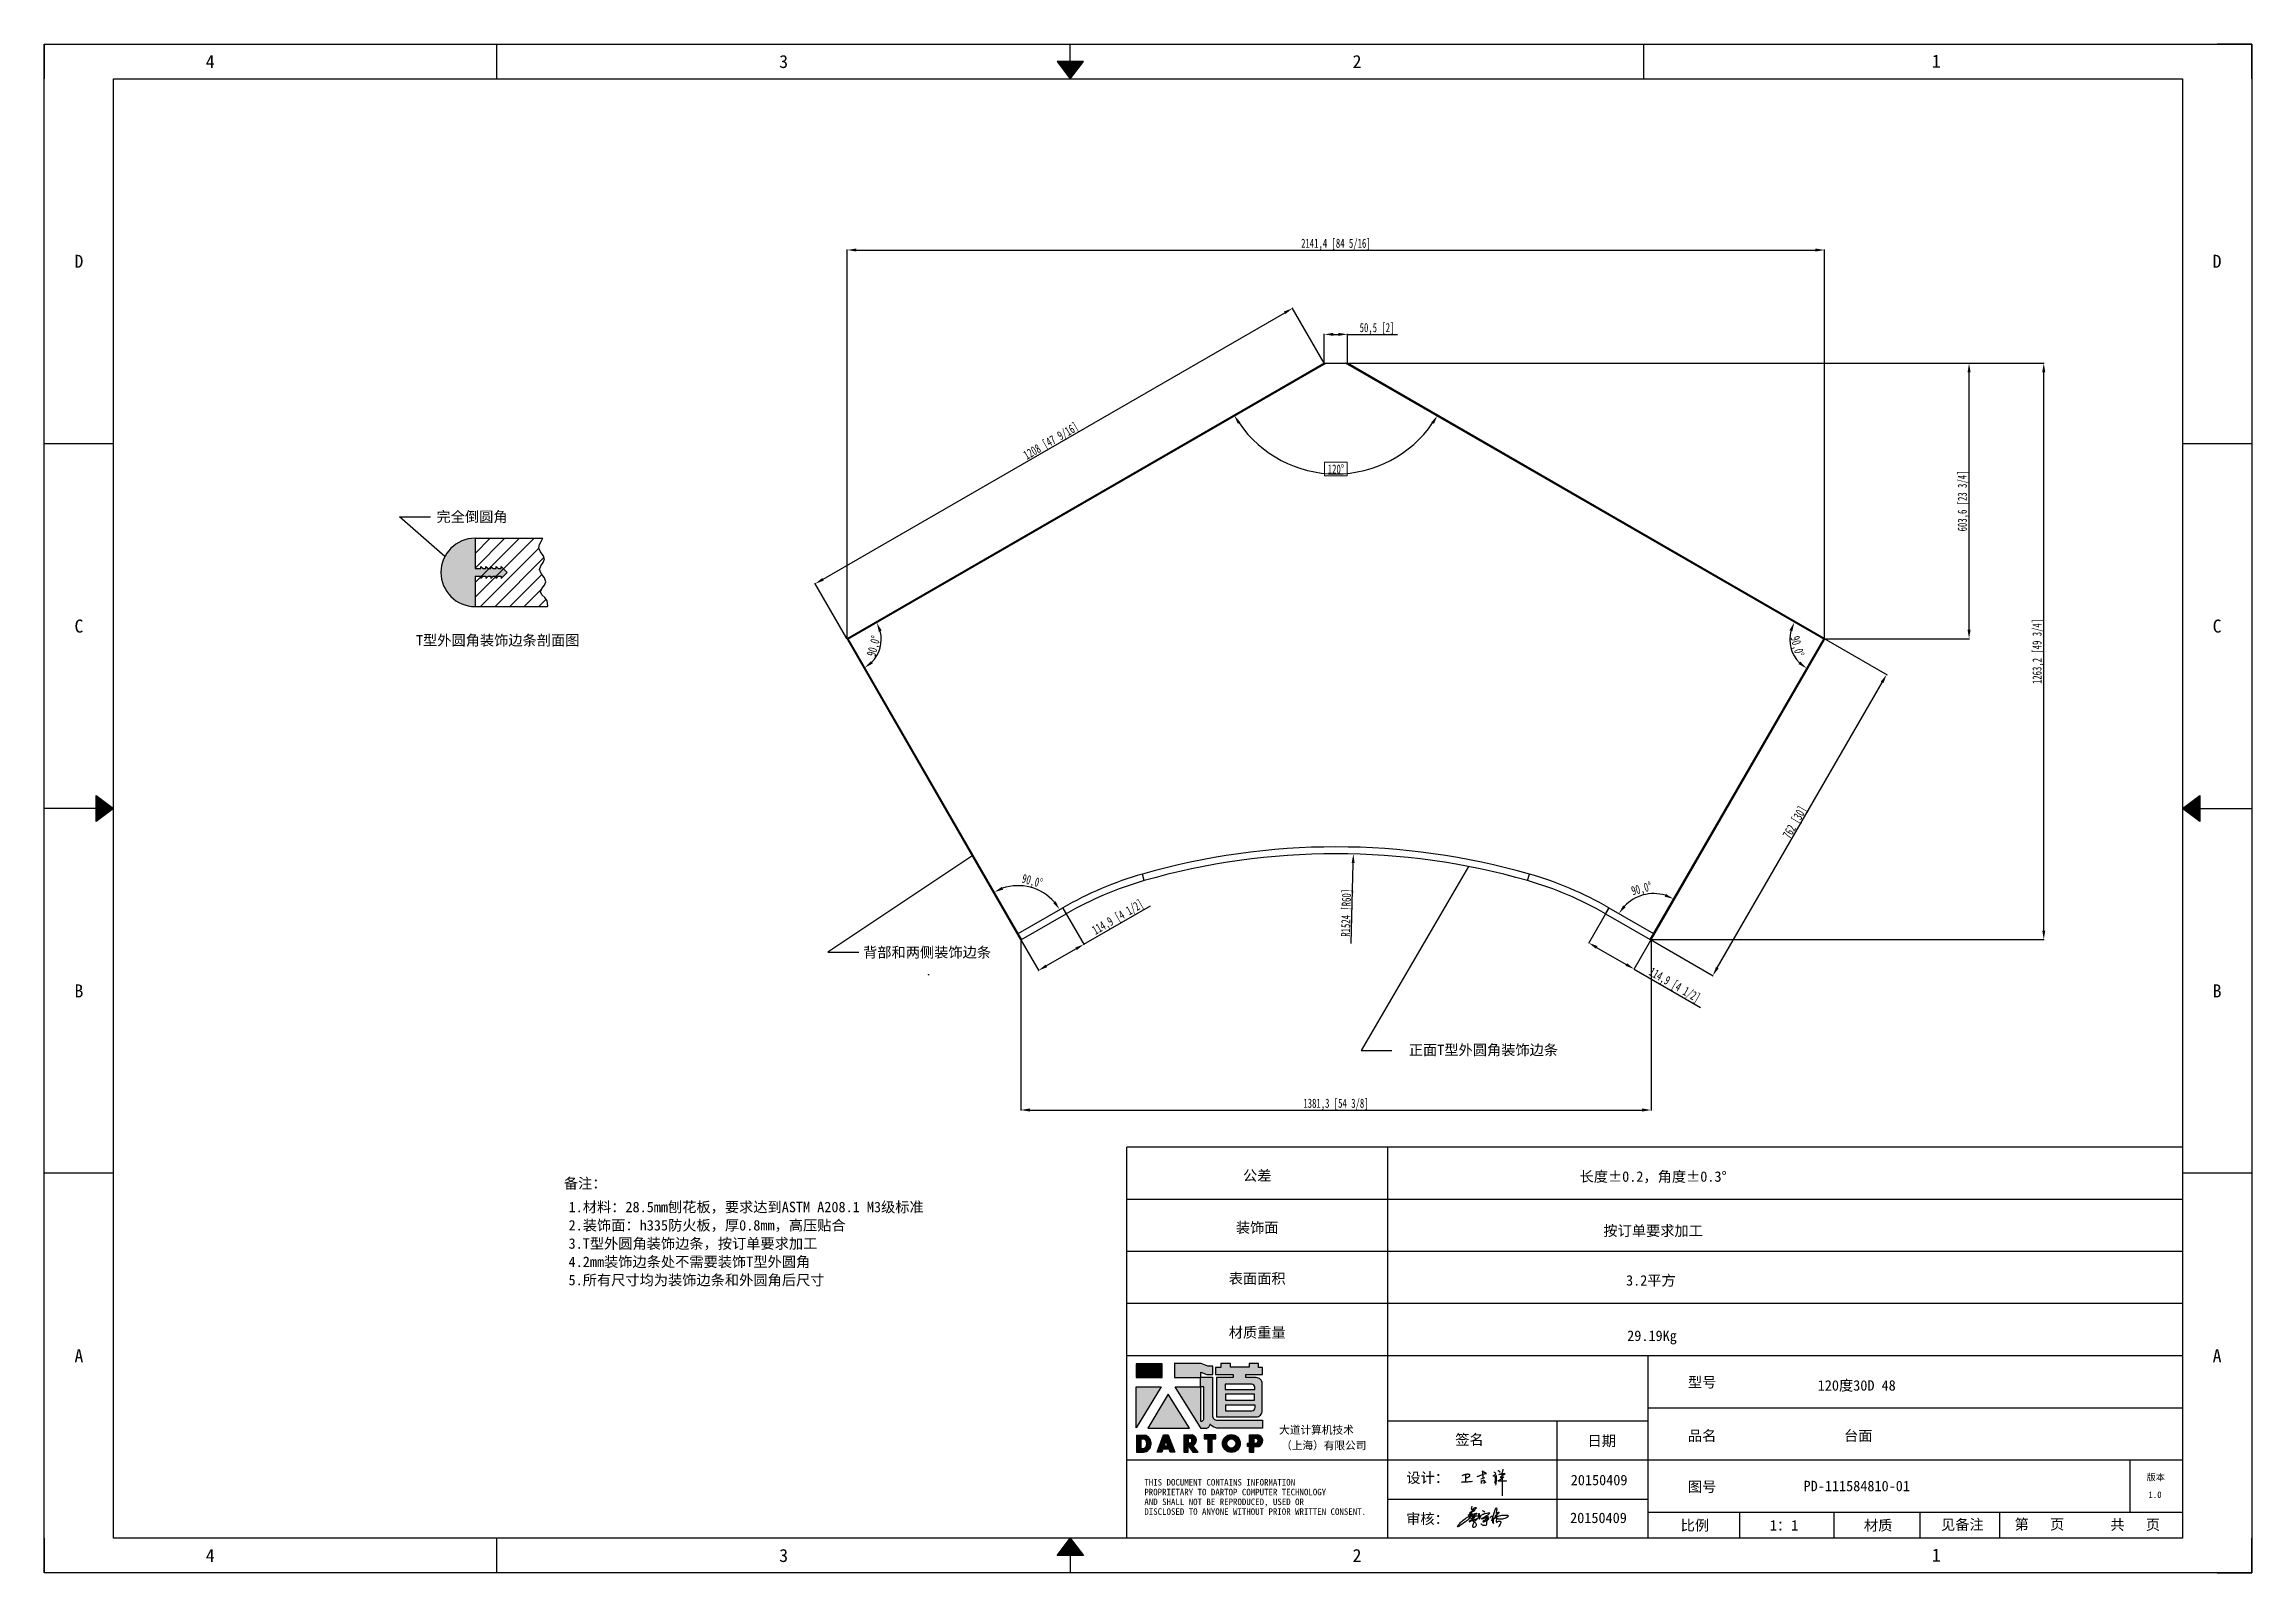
# Model space of a CAD drawing. Header units: inches. Extents: x 777 to 29406, y -38596 to 2393.
# Drawn here: x 24542 to 29380, y -25175 to -21825 of the extents above; entities that cross this region are included whole.
import ezdxf
from ezdxf.enums import TextEntityAlignment as Align

# ---------------------------------------------------------------- set-up
doc = ezdxf.new("R2010")
doc.units = ezdxf.units.IN
doc.header["$LTSCALE"] = 0.605
doc.header["$MEASUREMENT"] = 0
doc.header["$PDMODE"] = 3
doc.header["$PDSIZE"] = 0.25
doc.linetypes.add('DOT', pattern=[0.2, 0.1, -0.1])
doc.layers.get('0').update_dxf_attribs({"linetype": 'CONTINUOUS'})
doc.layers.get('Defpoints').update_dxf_attribs({"linetype": 'CONTINUOUS'})
for name, color, linetype in [('02-05848-001_DXF_HATCHING', 7, 'CONTINUOUS'), ('02-05848-001_DXF_TEXT', 7, 'CONTINUOUS'), ('02-05848-001DXF_CONTINUOUS_LINE', 7, 'CONTINUOUS'), ('4', 7, 'CONTINUOUS'), ('print', 30, 'CONTINUOUS')]:
    doc.layers.add(name, color=color, linetype=linetype)
doc.layers.add('dim', color=2, linetype='CONTINUOUS', lineweight=9)
doc.styles.add('Dartop', font='')
doc.styles.add('hzHT', font='simhei.ttf')
doc.styles.get("Standard").update_dxf_attribs({"font": 'txt', "width": 0.7})
doc.styles.get('Dartop').set_extended_font_data('FangSong_GB2312')
doc.dimstyles.new('ISO-25', dxfattribs={"dimtxt": 20, "dimasz": 20, "dimexe": 1.25, "dimexo": 0.625, "dimtad": 1, "dimdec": 1, "dimtxsty": 'Standard', "dimcen": 2.5, "dimadec": 0, "dimazin": 0, "dimtfac": 1, "dimtdec": 1, "dimtmove": 0, "dimatfit": 3, "dimfxl": 0, "dimarcsym": 0})
doc.dimstyles.get("Standard").update_dxf_attribs({"dimtxt": 0.1, "dimasz": 0.125, "dimexe": 0.18, "dimexo": 0.0625, "dimgap": 0.09, "dimtad": 0, "dimtih": 1, "dimtoh": 1, "dimdec": 3, "dimzin": 4, "dimdsep": 46, "dimtxsty": 'Standard', "dimblk": '_FILLED', "dimblk1": '_FILLED', "dimblk2": '_FILLED', "dimcen": 0.09, "dimadec": 0, "dimazin": 0, "dimtol": 1, "dimtp": 0.008, "dimtm": 0.008, "dimtfac": 1, "dimtdec": 3, "dimtofl": 0, "dimtmove": 0, "dimatfit": 3, "dimldrblk": '_FILLED', "dimfxl": 0, "dimtolj": 1, "dimtzin": 4, "dimarcsym": 0})

msp = doc.modelspace()

# ---------------------------------------------------------------- texts
at = {"color": 0}
for s, height, style, p in [('4', 28.55, 'Dartop', (24906.24, -21862.59)), ('3', 28.55, 'Dartop', (26162.62, -21862.59)), ('2', 28.55, 'Dartop', (27419, -21862.59)), ('1', 28.55, 'Dartop', (28688.4, -21861.68)), ('D', 28.55, 'Dartop', (24618.49, -22300.42)), ('D', 28.55, 'Dartop', (29303.58, -22300.42)), ('C', 28.55, 'Dartop', (24618.49, -23099.93)), ('T型外圆角装饰边条剖面图', 22.8433, 'hzHT', (25536.16, -23130.94)), ('C', 28.55, 'Dartop', (29303.58, -23099.93)), ('B', 28.55, 'Dartop', (24618.49, -23899.45)), ('B', 28.55, 'Dartop', (29303.58, -23899.45)), ('备注：', 22.843, 'hzHT', (25727.82, -24321.1)), ('公差', 22.843, 'hzHT', (27200.34, -24304.22)), ('长度%%P0.2，角度%%P0.3%%D', 22.8433, 'hzHT', (28067.89, -24306.28)), ('1.材料：28.5mm刨花板，要求达到ASTM A208.1 M3级标准', 22.8433, 'hzHT', (26080.51, -24373.09)), ('2.装饰面：h335防火板，厚0.8mm，高压贴合           ', 22.8433, 'hzHT', (26080.51, -24413.09)), ('装饰面', 22.843, 'hzHT', (27200.34, -24418.09)), ('按订单要求加工', 22.843, 'hzHT', (28067.89, -24425.06)), ('3.T型外圆角装饰边条，按订单要求加工               ', 22.8433, 'hzHT', (26080.51, -24453.09)), ('4.2mm装饰边条处不需要装饰T型外圆角                ', 22.8433, 'hzHT', (26080.51, -24493.09)), ('5.所有尺寸均为装饰边条和外圆角后尺寸              ', 22.8433, 'hzHT', (26080.51, -24533.09)), ('表面面积', 22.843, 'hzHT', (27200.34, -24529.77)), ('3.2平方', 22.843, 'hzHT', (28062.93, -24533.94)), ('材质重量', 22.843, 'hzHT', (27200.34, -24648.02)), ('29.19Kg', 22.843, 'hzHT', (28065.41, -24655.19)), ('A', 28.55, 'Dartop', (24618.49, -24698.97)), ('A', 28.55, 'Dartop', (29303.58, -24698.97)), ('型号', 22.843, 'hzHT', (28175.23, -24757.07)), ('120度30D 48', 22.843, 'hzHT', (28513.98, -24764.08)), ('品名', 22.843, 'hzHT', (28175.23, -24874.34)), ('台面', 22.843, 'hzHT', (28517.17, -24874.34)), ('签名', 22.843, 'hzHT', (27665.49, -24882.71)), ('日期', 22.843, 'hzHT', (27955.34, -24885.52)), ('20150409', 22.843, 'hzHT', (27949.48, -24971.4)), ('版本', 14.277, 'hzHT', (29169.22, -24965.3)), ('图号', 22.843, 'hzHT', (28175.23, -24985.99)), ('PD-111584810-01', 22.8433, 'hzHT', (28513.98, -24984.5)), ('1.0', 14.277, 'Dartop', (29167.51, -25003.46)), ('20150409', 22.843, 'hzHT', (27948.12, -25054.29)), ('比例', 22.843, 'hzHT', (28159.3, -25070.76)), ('材质', 22.843, 'hzHT', (28560.92, -25070.76)), ('见备注', 22.843, 'hzHT', (28745.45, -25069.09)), ('第   页', 22.843, 'hzHT', (28914.29, -25068.4)), ('共   页', 22.843, 'hzHT', (29124.13, -25069.23)), ('1：1', 22.843, 'hzHT', (28354.59, -25070.76)), ('4', 28.55, 'Dartop', (24906.24, -25136.8)), ('3', 28.55, 'Dartop', (26162.62, -25136.8)), ('2', 28.55, 'Dartop', (27419, -25136.8)), ('1', 28.55, 'Dartop', (28688.4, -25135.89))]:
    msp.add_text(s, height=height, dxfattribs=dict(at, style=style)).set_placement(p, align=Align.MIDDLE_CENTER)
at = {"color": 0, "style": 'hzHT'}
for s, height, p in [('设计：', 22.843, (27527.11, -24977.88)), ('THIS DOCUMENT CONTAINS INFORMATION', 14.2771, (26953.09, -24983.51)), ('PROPRIETARY TO DARTOP COMPUTER TECHNOLOGY', 14.2771, (26953.09, -25004.92)), ('AND SHALL NOT BE REPRODUCED, USED OR', 14.2771, (26953.09, -25026.34)), ('DISCLOSED TO ANYONE WITHOUT PRIOR WRITTEN CONSENT.', 14.2771, (26953.09, -25047.75)), ('审核：', 22.843, (27526.77, -25067.84))]:
    msp.add_text(s, height=height, dxfattribs=at).set_placement(p)
at = {"layer": '4', "color": 0, "style": 'hzHT'}
for s, p in [('大道计算机技术', (27248.38, -24870.11)), ('（上海）有限公司', (27252.69, -24904.25))]:
    msp.add_text(s, height=17.132, dxfattribs=at).set_placement(p)
at = {"layer": 'dim', "color": 0, "style": 'hzHT'}
for s, height, p in [('完全倒圆角', 22.843, (25479.84, -22860.2)), ('背部和两侧装饰边条', 22.843, (26476.99, -23814.75)), ('正面T型外圆角装饰边条', 22.8433, (27696.03, -24028.81))]:
    msp.add_text(s, height=height, dxfattribs=at).set_placement(p, align=Align.MIDDLE_CENTER)

# ---------------------------------------------------------------- blocks, each defined once
blk = doc.blocks.new('_FILLED')
at = {"color": 0, "linetype": 'ByBlock'}
blk.add_solid([(0, 0), (-1, 0.16), (-1, -0.16)], dxfattribs=at)
blk = doc.blocks.new('*U5')
at = {"color": 254, "linetype": 'Continuous', "extrusion": (0, 0, -1)}
for points in [[(-17, 0.333), (-16.812, 0.25), (-17, 0.5)], [(-17, 0.333), (-17.188, 0.25), (-16.812, 0.25)], [(-17, 0.333), (-17, 0.5), (-17.188, 0.25)]]:
    blk.add_solid(points, dxfattribs=at)
blk = doc.blocks.new('*U4')
at = {"color": 254, "linetype": 'Continuous', "extrusion": (0, 0, -1)}
for points in [[(-33.167, 11), (-33, 11), (-33.25, 11.188)], [(-33.167, 11), (-33.25, 11.188), (-33.25, 10.812)], [(-33.167, 11), (-33.25, 10.812), (-33, 11)]]:
    blk.add_solid(points, dxfattribs=at)
blk = doc.blocks.new('*U6')
at = {"color": 254, "linetype": 'Continuous'}
for points in [[(17, 21.667), (17.188, 21.75), (16.812, 21.75)], [(17, 21.667), (16.812, 21.75), (17, 21.5)], [(17, 21.667), (17, 21.5), (17.188, 21.75)]]:
    blk.add_solid(points, dxfattribs=at)
blk = doc.blocks.new('*U3')
at = {"color": 254, "linetype": 'Continuous', "extrusion": (0, 0, -1)}
for points in [[(-0.833, 11), (-0.75, 10.812), (-0.75, 11.188)], [(-0.833, 11), (-0.75, 11.188), (-1, 11)], [(-0.833, 11), (-1, 11), (-0.75, 10.812)]]:
    blk.add_solid(points, dxfattribs=at)
blk = doc.blocks.new('dadao')
for p, q in [((48, 19.2), (44.9, 10.4)), ((44.9, 10.4), (51.2, 10.4)), ((51.2, 10.4), (48, 19.2))]:
    blk.add_line(p, q)
for points in [[(41.8, 121.6), (41.8, 143.7), (-0.4, 143.7), (-0.4, 121.6), (41.8, 121.6)], [(104.8, 122), (104.8, 130.3), (114.1, 126.3), (124.2, 126.3), (124.2, 139.6), (115.9, 139.6), (105.1, 143.9), (61.5, 143.9)], [(61.7, 144), (61.7, 121.3), (103.9, 121.3)], [(113.4, 38.7), (105.1, 38.7), (63, 106.5), (103.9, 106.5), (103.9, 120.9), (103.9, 121.3)], [(109.7, 53.6), (109.7, 106.2), (104.3, 106.2), (104.3, 50.4), (106.6, 50.4)], [(144.6, 94.4), (144.6, 84.8), (192, 84.8), (192, 94.1), (144.9, 94.1)], [(120.2, 45), (119.5, 45), (119.5, 44.6)], [(0, 28), (0, 0), (11.8, 0)], [(0.1, 28), (14, 28)], [(7.1, 21.8), (7.1, 6.1), (12, 6.1)], [(7.1, 21.8), (11.4, 21.8)], [(76.8, 28.2), (76.8, 0), (84.1, 0), (84.1, 11.1), (91.6, -0.1), (100.3, -0.1), (91.7, 11.1)], [(76.8, 28.2), (90.6, 28.2)], [(84, 22.7), (84, 15.3), (87.2, 15.3)], [(84, 22.7), (87.3, 22.7)], [(183.7, 0), (183.7, 9.6), (180.6, 9.6), (180.6, 14.9), (183.8, 14.9), (183.8, 28.1), (196.1, 28.1), (196.5, 28.1)], [(183.7, 0), (190.9, 0), (190.9, 9.6), (198.8, 9.6)], [(194.9, 22.3), (190.8, 22.3), (190.8, 15), (194.4, 15)]]:
    blk.add_lwpolyline(points)
blk.add_lwpolyline([(137.1, 144.2), (137.1, 137.9), (128.3, 137.9), (128.3, 126.5), (157.3, 126.5), (157.3, 121.5), (130.3, 121.5), (130.3, 57.5), (194.4, 57.5, 0.414214), (204.4, 67.5), (204.4, 111.3, 0.414214), (194.4, 121.3), (177.5, 121.3), (177.5, 126.3), (204.7, 126.3), (204.7, 137.7), (198.2, 137.7), (198.2, 143.9), (183.3, 143.9), (183.3, 138), (153, 138), (153, 144.2), (137.1, 144.2)], format="xyb", close=True)
for points in [[(104.8, 122), (123.4, 122), (123.4, 60, 0.414214), (131.4, 52), (204.8, 52), (204.8, 39.1), (131.7, 39.1)], [(144.3, 110.8), (144.3, 101.8), (192.3, 101.8), (192.3, 105.5, 0.414214), (187.3, 110.5), (144.3, 110.5)], [(144.6, 77), (144.6, 67.5), (187.6, 67.5, 0.414214), (192.6, 72.5), (192.6, 76.4), (144.6, 76.4)]]:
    blk.add_lwpolyline(points, format="xyb")
for points in [[(-0.3, 106.2), (40.4, 106.2), (-0.3, 39.7), (-0.3, 106.2)], [(51.7, 94.1), (18.4, 39.3), (86.2, 39.3)], [(43.8, 28.2), (51.8, 28.2), (62.6, -0.1), (55, -0.1), (53.2, 5), (42.9, 5), (41.1, 0), (33.6, 0)], [(110, 28.1), (110, 21.9), (116, 21.9), (116, -0.1), (123.2, -0.1), (123.2, 22), (129.2, 22), (129.2, 28.1), (110, 28.1)]]:
    blk.add_lwpolyline(points, close=True)
for radius in [14.5, 7.44]:
    blk.add_circle((154.2, 14.2), radius)
for centre, radius, start, end in [((99.2, 60.7), 12.6, 305.6399, 325.969), ((111.6, 46.7), 8.19, 282.9811, 347.6627), ((136, 61.7), 22.9, 226.7358, 259.3209), ((8.5, 13.9), 8.49, 294.2143, 69.7177), ((9.6, 14.2), 14.4, 278.6604, 72.3203), ((86.4, 19), 3.8, 282.527, 76.7196), ((88.6, 19.4), 8.95, 290.6073, 77.2124), ((193.7, 18.7), 3.8, 280.9891, 72.5513), ((195.7, 18.6), 9.51, 288.8959, 85.2442)]:
    blk.add_arc(centre, radius, start, end)
blk = doc.blocks.new('h')
for p, q in [((20768.1, -2360.9), (20773, -2359.1)), ((20769.5, -2366.9), (20769.8, -2370.6)), ((20769.8, -2370.6), (20770.9, -2378)), ((20770.9, -2378), (20771.5, -2370.6)), ((20772.4, -2369.3), (20774.9, -2367.8)), ((20773, -2359.1), (20784.1, -2355.2)), ((20773.3, -2331.8), (20775.3, -2338.7)), ((20789.1, -2340.9), (20773.5, -2331.9)), ((20775.3, -2338.7), (20775.6, -2351.2)), ((20775.6, -2351.2), (20775.5, -2357.3)), ((20782.2, -2369.2), (20780, -2377.1)), ((20780, -2377.1), (20788.3, -2371.3)), ((20780.1, -2366.4), (20780.8, -2366.4)), ((20781.9, -2367.4), (20782.2, -2369.2)), ((20845.7, -2343.5), (20848.4, -2353)), ((20848.9, -2370.3), (20847.9, -2424)), ((20848.4, -2353), (20848.9, -2370.3))]:
    blk.add_line(p, q)
for points in [[(20696.6, -2372.4, 0.002073), (20710.6, -2371.9, 0.016137), (20719.6, -2371.3, 0.008314), (20736.9, -2369.3)], [(20699.1, -2348.2, -0.029745), (20704.6, -2345.4, -0.046842), (20708.4, -2344.2, -0.00919), (20714.3, -2343, -0.018517), (20717.2, -2342.5, -0.037841), (20720.3, -2342.4, -0.039541), (20723.2, -2342.8, -0.149785), (20726, -2344.3, -0.204935), (20726.9, -2346.6, -0.074872), (20726.5, -2348.3, -0.061615), (20725.6, -2350.3, -0.034204), (20723.8, -2352.6, -0.045776), (20722.3, -2354.1, -0.054985), (20720.4, -2355.3, -0.036348), (20717.3, -2356.5, -0.067752), (20715.7, -2356.8, -0.043553), (20713.2, -2356.7)], [(20755, -2351.9, -0.024077), (20759.9, -2350.1, -0.013147), (20768.7, -2346.5, -0.00522), (20775.4, -2344.1, -0.018517), (20777.3, -2343.4, -0.008274), (20786.3, -2341, -0.039541), (20788.3, -2340.8, -0.079216), (20789.4, -2341, -0.204935)], [(20813.5, -2350.1, 0.007348), (20815.9, -2348.7, 0.008421), (20818, -2347.3, 0.009459), (20819.7, -2346.2, -0.016325), (20820.7, -2345.5, -0.173771), (20821.8, -2345.3, -0.085159), (20823.9, -2346, -0.125883), (20826, -2347.9, -0.160659), (20826.6, -2350.1, -0.010447), (20826.5, -2352.3, -0.008247), (20826.2, -2355.1, -0.002698), (20825.3, -2374, 0.001562), (20823.9, -2383.7, 0.016137)], [(20816.8, -2335, -0.053561), (20819.6, -2336.1, -0.075272), (20821.3, -2337.3, -0.005295), (20822.5, -2338.5, -0.009337), (20823.1, -2339.1, -0.026146), (20823.7, -2339.8, -0.016644), (20824.5, -2340.9)], [(20832.1, -2329.2, -0.053561), (20834.9, -2330.3, -0.075272), (20836.7, -2331.5, -0.005295), (20837.8, -2332.6, -0.009337), (20838.5, -2333.3, -0.026146), (20839, -2334, -0.016644), (20839.8, -2335.1)], [(20836, -2343.7, -0.02797), (20842.1, -2342.6, -0.048868), (20845.6, -2342.2, -0.00919), (20851.1, -2341.4, -0.018517), (20853.9, -2341.1, -0.037841), (20856.7, -2341.2, -0.039541), (20859.4, -2341.6, -0.018282), (20840.6, -2354.7, -0.000937)], [(20847.6, -2340.2, 0.021784), (20849.6, -2335.9, 0.028296), (20850.8, -2332.4, 0.008136), (20851.9, -2328.2, 0.028913), (20852.2, -2327, 0.08193), (20852.1, -2325.9, 0.075058), (20851.7, -2324.7, 0.275043)]]:
    blk.add_lwpolyline(points, format="xyb")
for points in [[(20711.3, -2343.5), (20711.3, -2343.5), (20711.5, -2355.8), (20710.7, -2368), (20710.6, -2371.9)], [(20821.5, -2350.6), (20822.4, -2359.2), (20822.2, -2364.9), (20821.7, -2369), (20821.3, -2376.3), (20823.6, -2368.5), (20827.2, -2366.3), (20829.5, -2366.3)], [(20840.6, -2354.7), (20850, -2354.7), (20855, -2354.3), (20845.9, -2361.1), (20840.5, -2364), (20833, -2367.5), (20863.2, -2367.4), (20865.9, -2367.3)]]:
    blk.add_lwpolyline(points)
for centre, radius, start, end in [((20773.7, -2371.2), 2.3, 121.9907, 163.60158), ((20787.5, -2406), 40.3, 100.61827, 108.24823), ((20780.8, -2367.6), 1.15, 9.4675, 90)]:
    blk.add_arc(centre, radius, start, end)
blk = doc.blocks.new('*D81')
at = {"layer": 'Defpoints', "color": 0}
for p in [(28443.4, -22275.7), (26302, -23128.7), (28443.4, -23128.7)]:
    blk.add_point(p, dxfattribs=at)
at = {"layer": 'dim', "color": 0, "lineweight": -2}
for p, q in [((26302, -23128), (26302, -22274.4)), ((26322, -22275.7), (28423.4, -22275.7)), ((28443.4, -23128), (28443.4, -22274.4))]:
    blk.add_line(p, q, dxfattribs=at)
at = {"layer": 'dim', "color": 0}
for points in [[(26322, -22272.4), (26322, -22279), (26302, -22275.7)], [(28423.4, -22272.4), (28423.4, -22279), (28443.4, -22275.7)]]:
    blk.add_solid(points, dxfattribs=at)
at = {"layer": 'dim', "color": 0, "insert": (27372.7, -22263.4), "char_height": 20, "attachment_point": 5}
blk.add_mtext('2141,4 [84 5/16]', dxfattribs=at)
blk = doc.blocks.new('*D82')
at = {"layer": 'Defpoints', "color": 0}
for p in [(27277.8, -22403.3), (27347.4, -22523.9), (26301.3, -23127.9)]:
    blk.add_point(p, dxfattribs=at)
at = {"layer": 'dim', "color": 0, "lineweight": -2}
for p, q in [((26249, -22997.3), (27260.5, -22413.3)), ((27347.1, -22523.4), (27277.2, -22402.2)), ((26301, -23127.4), (26231, -23006.2))]:
    blk.add_line(p, q, dxfattribs=at)
at = {"layer": 'dim', "color": 0}
for points in [[(27258.8, -22410.4), (27262.1, -22416.2), (27277.8, -22403.3)], [(26247.3, -22994.4), (26250.6, -23000.2), (26231.6, -23007.3)]]:
    blk.add_solid(points, dxfattribs=at)
at = {"layer": 'dim', "color": 0, "insert": (26749.4, -22696.1), "char_height": 20, "attachment_point": 5, "rotation": 30.0003}
blk.add_mtext('1208 [47 9/16]', dxfattribs=at)
blk = doc.blocks.new('*D83')
at = {"layer": 'Defpoints', "color": 0}
for p in [(27398, -22460.6), (27347.4, -22523.9), (27398, -22523.9)]:
    blk.add_point(p, dxfattribs=at)
at = {"layer": 'dim', "color": 0, "lineweight": -2}
for p, q in [((27347.4, -22523.3), (27347.4, -22459.3)), ((27367.4, -22460.6), (27378, -22460.6)), ((27398, -22523.3), (27398, -22459.3)), ((27398, -22460.6), (27507.9, -22460.6))]:
    blk.add_line(p, q, dxfattribs=at)
at = {"layer": 'dim', "color": 0}
for points in [[(27367.4, -22457.2), (27367.4, -22463.9), (27347.4, -22460.6)], [(27378, -22457.2), (27378, -22463.9), (27398, -22460.6)]]:
    blk.add_solid(points, dxfattribs=at)
at = {"layer": 'dim', "color": 0, "insert": (27462.9, -22448.3), "char_height": 20, "attachment_point": 5}
blk.add_mtext('50,5 [2]', dxfattribs=at)
blk = doc.blocks.new('*D84')
at = {"layer": 'Defpoints', "color": 0}
for p in [(27347.4, -22523.9), (27398, -22523.9), (27284.7, -22751.1), (26303, -23126.9), (28442.4, -23126.9)]:
    blk.add_point(p, dxfattribs=at)
at = {"layer": 'dim', "color": 0, "lineweight": -2}
blk.add_arc((27372.7, -22509.3), 257.2, 214.4559, 325.5441, dxfattribs=at)
at = {"layer": 'dim', "color": 0}
for points in [[(27157.8, -22656.6), (27163.4, -22653.1), (27149.9, -22638)], [(27582, -22653.1), (27587.6, -22656.6), (27595.5, -22638)]]:
    blk.add_solid(points, dxfattribs=at)
at = {"layer": 'dim', "color": 0, "insert": (27372.7, -22755.9), "char_height": 20, "attachment_point": 5, "rotation": 360}
blk.add_mtext('120°', dxfattribs=at)
blk = doc.blocks.new('*D80')
at = {"layer": 'Defpoints', "color": 0}
for p in [(27411, -23599.3), (27372.7, -25122.8)]:
    blk.add_point(p, dxfattribs=at)
at = {"layer": 'dim', "color": 0, "lineweight": -2}
blk.add_line((27406.1, -23795.7), (27410.5, -23619.3), dxfattribs=at)
at = {"layer": 'dim', "color": 0}
blk.add_solid([(27407.2, -23619.2), (27413.9, -23619.4), (27411, -23599.3)], dxfattribs=at)
at = {"layer": 'dim', "color": 0, "insert": (27397.2, -23728.3), "char_height": 20, "attachment_point": 5, "rotation": 88.5586}
blk.add_mtext('R1524 [R60]', dxfattribs=at)
blk = doc.blocks.new('*D85')
at = {"layer": 'Defpoints', "color": 0}
for p in [(26774.3, -23717.4), (26674.8, -23774.9), (26820.5, -23797.3)]:
    blk.add_point(p, dxfattribs=at)
at = {"layer": 'dim', "color": 0, "lineweight": -2}
for p, q in [((26774.6, -23718), (26821.1, -23798.4)), ((26820.5, -23797.3), (26966.2, -23713.2)), ((26675.1, -23775.4), (26721.5, -23855.8)), ((26738.2, -23844.8), (26803.1, -23807.3))]:
    blk.add_line(p, q, dxfattribs=at)
at = {"layer": 'dim', "color": 0}
for points in [[(26801.5, -23804.4), (26804.8, -23810.2), (26820.5, -23797.3)], [(26736.6, -23841.9), (26739.9, -23847.6), (26720.9, -23854.8)]]:
    blk.add_solid(points, dxfattribs=at)
at = {"layer": 'dim', "color": 0, "insert": (26895.8, -23739.6), "char_height": 20, "attachment_point": 5, "rotation": 30}
blk.add_mtext('114,9 [4 1/2]', dxfattribs=at)
blk = doc.blocks.new('*D86')
at = {"layer": 'Defpoints', "color": 0}
for p in [(27971.1, -23717.4), (28070.6, -23774.9), (28026.3, -23851.6)]:
    blk.add_point(p, dxfattribs=at)
at = {"layer": 'dim', "color": 0, "lineweight": -2}
for p, q in [((27970.8, -23718), (27926.1, -23795.2)), ((28070.3, -23775.4), (28025.7, -23852.7)), ((27944.1, -23804.1), (28009, -23841.6)), ((28026.3, -23851.6), (28172, -23935.7))]:
    blk.add_line(p, q, dxfattribs=at)
at = {"layer": 'dim', "color": 0}
for points in [[(27945.8, -23801.2), (27942.4, -23807), (27926.8, -23794.1)], [(28010.7, -23838.7), (28007.3, -23844.5), (28026.3, -23851.6)]]:
    blk.add_solid(points, dxfattribs=at)
at = {"layer": 'dim', "color": 0, "insert": (28114, -23888), "char_height": 20, "attachment_point": 5, "rotation": 329.9993}
blk.add_mtext('114,9 [4 1/2]', dxfattribs=at)
blk = doc.blocks.new('*D87')
at = {"layer": 'Defpoints', "color": 0}
for p in [(28442.4, -23126.9), (28579.5, -23206.1), (28061.4, -23786.8)]:
    blk.add_point(p, dxfattribs=at)
at = {"layer": 'dim', "color": 0, "lineweight": -2}
for p, q in [((28442.9, -23127.2), (28580.6, -23206.7)), ((28208.5, -23848.7), (28569.5, -23223.4)), ((28061.9, -23787.1), (28199.6, -23866.6))]:
    blk.add_line(p, q, dxfattribs=at)
at = {"layer": 'dim', "color": 0}
for points in [[(28566.6, -23221.7), (28572.4, -23225.1), (28579.5, -23206.1)], [(28205.6, -23847), (28211.4, -23850.3), (28198.5, -23866)]]:
    blk.add_solid(points, dxfattribs=at)
at = {"layer": 'dim', "color": 0, "insert": (28379.8, -23530.7), "char_height": 20, "attachment_point": 5, "rotation": 60.0005}
blk.add_mtext('762 [30]', dxfattribs=at)
blk = doc.blocks.new('*D88')
at = {"layer": 'Defpoints', "color": 0}
for p in [(27398, -22523.9), (28923.8, -22523.9), (28062.4, -23787.1)]:
    blk.add_point(p, dxfattribs=at)
at = {"layer": 'dim', "color": 0, "lineweight": -2}
for p, q in [((27398.6, -22523.9), (28925, -22523.9)), ((28923.8, -23767.1), (28923.8, -22543.9)), ((28063, -23787.1), (28925, -23787.1))]:
    blk.add_line(p, q, dxfattribs=at)
at = {"layer": 'dim', "color": 0}
for points in [[(28920.4, -22543.9), (28927.1, -22543.9), (28923.8, -22523.9)], [(28920.4, -23767.1), (28927.1, -23767.1), (28923.8, -23787.1)]]:
    blk.add_solid(points, dxfattribs=at)
at = {"layer": 'dim', "color": 0, "insert": (28911.5, -23155.5), "char_height": 20, "attachment_point": 5, "rotation": 90}
blk.add_mtext('1263,2 [49 3/4]', dxfattribs=at)
blk = doc.blocks.new('*D92')
at = {"layer": 'Defpoints', "color": 0}
for p in [(26682.2, -23787.7), (28063.6, -23787.1), (28063.6, -24160.5)]:
    blk.add_point(p, dxfattribs=at)
at = {"layer": 'dim', "color": 0, "lineweight": -2}
for p, q in [((26682.2, -23788.4), (26682.2, -24161.7)), ((28063.6, -23787.7), (28063.6, -24161.7)), ((26702.2, -24160.5), (28043.6, -24160.5))]:
    blk.add_line(p, q, dxfattribs=at)
at = {"layer": 'dim', "color": 0}
for points in [[(26702.2, -24157.1), (26702.2, -24163.8), (26682.2, -24160.5)], [(28043.6, -24157.1), (28043.6, -24163.8), (28063.6, -24160.5)]]:
    blk.add_solid(points, dxfattribs=at)
at = {"layer": 'dim', "color": 0, "insert": (27372.9, -24148.2), "char_height": 20, "attachment_point": 5}
blk.add_mtext('1381,3 [54 3/8]', dxfattribs=at)
blk = doc.blocks.new('*D93')
at = {"layer": 'Defpoints', "color": 0}
for p in [(28443.4, -22523.9), (28760.1, -22523.9), (28443.4, -23127.5)]:
    blk.add_point(p, dxfattribs=at)
at = {"layer": 'dim', "color": 0, "lineweight": -2}
for p, q in [((28444, -22523.9), (28761.4, -22523.9)), ((28760.1, -23107.5), (28760.1, -22543.9)), ((28444, -23127.5), (28761.4, -23127.5))]:
    blk.add_line(p, q, dxfattribs=at)
at = {"layer": 'dim', "color": 0}
for points in [[(28756.8, -22543.9), (28763.5, -22543.9), (28760.1, -22523.9)], [(28756.8, -23107.5), (28763.5, -23107.5), (28760.1, -23127.5)]]:
    blk.add_solid(points, dxfattribs=at)
at = {"layer": 'dim', "color": 0, "insert": (28747.8, -22825.7), "char_height": 20, "attachment_point": 5, "rotation": 90}
blk.add_mtext('603,6 [23 3/4]', dxfattribs=at)
blk = doc.blocks.new('*D94')
at = {"layer": 'Defpoints', "color": 0}
for p in [(27351.4, -22523.9), (26302.3, -23129.7), (26303, -23126.9), (26366.8, -23164.9), (26684, -23786.8)]:
    blk.add_point(p, dxfattribs=at)
at = {"layer": 'dim', "color": 0, "lineweight": -2}
blk.add_arc((26304, -23128.7), 72.5, 315.8633, 14.1367, dxfattribs=at)
at = {"layer": 'dim', "color": 0}
for points in [[(26371.2, -23112.2), (26377.4, -23109.7), (26366.8, -23092.4)], [(26358.1, -23181.8), (26354, -23176.5), (26340.2, -23191.4)]]:
    blk.add_solid(points, dxfattribs=at)
at = {"layer": 'dim', "color": 0, "insert": (26362.1, -23144.2), "char_height": 20, "attachment_point": 5, "rotation": 75}
blk.add_mtext('90,0°', dxfattribs=at)
blk = doc.blocks.new('*D95')
at = {"layer": 'Defpoints', "color": 0}
for p in [(26303, -23126.9), (26729.1, -23682.9), (26774.3, -23717.4), (26676.5, -23773.9), (26684, -23786.8)]:
    blk.add_point(p, dxfattribs=at)
at = {"layer": 'dim', "color": 0, "lineweight": -2}
blk.add_arc((26676.5, -23773.9), 105.1, 40.9218, 109.0782, dxfattribs=at)
at = {"layer": 'dim', "color": 0}
for points in [[(26643.6, -23677.6), (26640.8, -23671.5), (26624, -23682.9)], [(26758.6, -23703.1), (26753.2, -23707), (26767.5, -23721.3)]]:
    blk.add_solid(points, dxfattribs=at)
at = {"layer": 'dim', "color": 0, "insert": (26706.9, -23660.5), "char_height": 20, "attachment_point": 5, "rotation": 345}
blk.add_mtext('90,0°', dxfattribs=at)
blk = doc.blocks.new('*D96')
at = {"layer": 'Defpoints', "color": 0}
for p in [(28442.4, -23126.9), (28068.9, -23686.2), (27971.1, -23717.4), (28061.4, -23786.8), (28068.9, -23773.9)]:
    blk.add_point(p, dxfattribs=at)
at = {"layer": 'dim', "color": 0, "lineweight": -2}
blk.add_arc((28068.9, -23773.9), 87.7, 73.0918, 136.9087, dxfattribs=at)
at = {"layer": 'dim', "color": 0}
for points in [[(28095.7, -23686.9), (28093.1, -23693), (28112.7, -23697.9)], [(28007.5, -23715.9), (28002.1, -23712), (27992.9, -23730)]]:
    blk.add_solid(points, dxfattribs=at)
at = {"layer": 'dim', "color": 0, "insert": (28043, -23677.3), "char_height": 20, "attachment_point": 5, "rotation": 15.0002}
blk.add_mtext('90,0°', dxfattribs=at)
blk = doc.blocks.new('*D97')
at = {"layer": 'Defpoints', "color": 0}
for p in [(27394, -22523.9), (28367.3, -23128.7), (28442.4, -23126.9), (28443.1, -23129.7), (28061.4, -23786.8)]:
    blk.add_point(p, dxfattribs=at)
at = {"layer": 'dim', "color": 0, "lineweight": -2}
blk.add_arc((28441.4, -23128.7), 74.1, 165.5175, 224.4827, dxfattribs=at)
at = {"layer": 'dim', "color": 0}
for points in [[(28366.6, -23108.9), (28372.8, -23111.4), (28377.2, -23091.6)], [(28390.6, -23177.9), (28386.5, -23183.2), (28404.4, -23192.8)]]:
    blk.add_solid(points, dxfattribs=at)
at = {"layer": 'dim', "color": 0, "insert": (28381.7, -23144.7), "char_height": 20, "attachment_point": 5, "rotation": 285.0001}
blk.add_mtext('90,0°', dxfattribs=at)
blk = doc.blocks.new('CAIYUQIANG')
for p, q in [((27651.9, -25059.4), (27654.7, -25057.2)), ((27654.7, -25057.2), (27656.5, -25055.9)), ((27656.5, -25055.9), (27658.3, -25054.6)), ((27658.3, -25054.6), (27659.6, -25053.7)), ((27659.6, -25053.7), (27662.2, -25052.1)), ((27663.6, -25056.9), (27660.6, -25059.8)), ((27662.2, -25052.1), (27664.9, -25050.5)), ((27662.9, -25048.8), (27669.7, -25045.8)), ((27663.2, -25048.6), (27662.9, -25048.8)), ((27663.6, -25048.1), (27663.2, -25048.6)), ((27665.3, -25046.6), (27663.6, -25048.1)), ((27666.3, -25053.5), (27663.6, -25056.9)), ((27664.9, -25050.5), (27668.5, -25048.7)), ((27667.4, -25044.9), (27665.3, -25046.6)), ((27675.7, -25037.4), (27665.9, -25043)), ((27665.9, -25043), (27677.3, -25038.1)), ((27668.2, -25051.4), (27666.3, -25053.5)), ((27670.6, -25042.2), (27667.4, -25044.9)), ((27670.9, -25048.6), (27668.2, -25051.4)), ((27668.5, -25048.7), (27673.6, -25046.3)), ((27668.6, -25056), (27674.9, -25053.6)), ((27672.1, -25054.2), (27668.6, -25056)), ((27670.4, -25028.6), (27669.5, -25034.5)), ((27669.5, -25034.5), (27670.5, -25036.5)), ((27669.7, -25045.8), (27671.3, -25045.2)), ((27672, -25057.1), (27670.3, -25058.4)), ((27670.5, -25036.5), (27674.7, -25033.4)), ((27677.3, -25038.1), (27670.6, -25042.2)), ((27671.5, -25047.3), (27670.9, -25048.6)), ((27671.2, -25051), (27679.4, -25049.8)), ((27674.1, -25050.1), (27671.2, -25051)), ((27671.3, -25045.2), (27672.1, -25045.7)), ((27672.1, -25046.2), (27671.5, -25047.3)), ((27673.8, -25055.8), (27672, -25057.1)), ((27672.1, -25045.7), (27672.1, -25046.2)), ((27675.9, -25052.3), (27672.1, -25054.2)), ((27673.6, -25046.3), (27677.4, -25044.5)), ((27676.2, -25054), (27673.8, -25055.8)), ((27676.5, -25048.8), (27674.1, -25050.1)), ((27674.7, -25033.4), (27678, -25031.9)), ((27674.9, -25053.6), (27676.8, -25053.2)), ((27675.5, -25058), (27677.9, -25056.9)), ((27679.9, -25033), (27675.7, -25037.4)), ((27678.6, -25051.7), (27675.9, -25052.3)), ((27677.2, -25053.4), (27676.2, -25054)), ((27679.1, -25047.4), (27676.5, -25048.8)), ((27676.8, -25053.2), (27677.2, -25053.4)), ((27677.4, -25044.5), (27680, -25043.8)), ((27677.9, -25056.9), (27680, -25056.9)), ((27678, -25031.9), (27679.7, -25031.6)), ((27683.3, -25050.5), (27678.6, -25051.7)), ((27680, -25057.5), (27679, -25057.7)), ((27680.6, -25045.9), (27679.1, -25047.4)), ((27679.4, -25049.8), (27681.5, -25049.6)), ((27679.7, -25031.6), (27680.1, -25032.2)), ((27680.1, -25032.2), (27679.9, -25033)), ((27680, -25043.8), (27681.2, -25043.8)), ((27680, -25056.9), (27680.5, -25057.1)), ((27680.5, -25057.1), (27680, -25057.5)), ((27681.2, -25044.7), (27680.6, -25045.9)), ((27680.6, -25058.4), (27681.3, -25057.6)), ((27681.2, -25043.8), (27681.2, -25044.7)), ((27681.3, -25057.6), (27682.9, -25055.7)), ((27681.5, -25049.6), (27682.7, -25049.7)), ((27682.7, -25049.7), (27683.3, -25050.5)), ((27682.9, -25055.7), (27683.9, -25054.7)), ((27683.9, -25054.7), (27684.6, -25054)), ((27684.6, -25054), (27685.6, -25053.1)), ((27685.6, -25053.1), (27686, -25048.7)), ((27686, -25048.7), (27686.1, -25046.8)), ((27686.1, -25046.8), (27686.2, -25045.4)), ((27686.2, -25045.4), (27686.3, -25045)), ((27686.3, -25045), (27686.6, -25045)), ((27686.6, -25045), (27686.7, -25045.1)), ((27686.7, -25045.1), (27686.9, -25049.2)), ((27686.9, -25049.2), (27686.9, -25051.7)), ((27686.9, -25051.7), (27686.9, -25054.8)), ((27686.9, -25054.8), (27686.9, -25055.8)), ((27686.9, -25055.8), (27687, -25056.5)), ((27687, -25056.5), (27687.2, -25056.9)), ((27687.2, -25056.9), (27687.5, -25056.9)), ((27687.5, -25056.9), (27687.8, -25056.5)), ((27687.8, -25056.5), (27688, -25055.9)), ((27688, -25055.9), (27688.6, -25054.6)), ((27688.6, -25054.6), (27689.1, -25053.3)), ((27689.1, -25053.3), (27689.5, -25052.1)), ((27689.5, -25052.1), (27690.2, -25050.1)), ((27690.2, -25050.1), (27690.5, -25049.4)), ((27690.5, -25049.4), (27691.2, -25048.7)), ((27691.2, -25048.7), (27693.8, -25046.9)), ((27692.5, -25055.7), (27691.9, -25055.8)), ((27691.9, -25055.8), (27691.9, -25056.2)), ((27691.9, -25056.2), (27693.4, -25056.2)), ((27693.9, -25055.2), (27692.5, -25055.7)), ((27693.4, -25056.2), (27695.2, -25055.9)), ((27693.8, -25046.9), (27694.7, -25046.4)), ((27697.3, -25053.7), (27693.9, -25055.2)), ((27694.7, -25046.4), (27695.8, -25045.9)), ((27695.2, -25055.9), (27696.4, -25055.5)), ((27695.8, -25045.9), (27698.2, -25045)), ((27696.4, -25055.5), (27698.6, -25054.5)), ((27700.1, -25052.2), (27697.3, -25053.7)), ((27700.7, -25057.4), (27698, -25059.9)), ((27698.2, -25045), (27699.9, -25044.7)), ((27698.6, -25054.5), (27700.1, -25053.8)), ((27699.9, -25044.7), (27702.8, -25044)), ((27703.1, -25050.1), (27700.1, -25052.2)), ((27700.1, -25053.8), (27701.4, -25053.2)), ((27703.2, -25055.4), (27700.7, -25057.4)), ((27701.4, -25053.2), (27703, -25052.5)), ((27702.8, -25044), (27704.8, -25043.7)), ((27703, -25052.5), (27704.6, -25051.8)), ((27705.3, -25048.2), (27703.1, -25050.1)), ((27705.1, -25053.8), (27703.2, -25055.4)), ((27703.9, -25057), (27703.5, -25058.1)), ((27704.3, -25056.3), (27703.9, -25057)), ((27704.9, -25055.3), (27704.3, -25056.3)), ((27704.6, -25051.8), (27705.9, -25051.1)), ((27704.8, -25043.7), (27707, -25043.4)), ((27705.1, -25055), (27704.9, -25055.3)), ((27706, -25052.8), (27705.1, -25053.8)), ((27706.3, -25055), (27705.1, -25055)), ((27708, -25045.9), (27705.3, -25048.2)), ((27705.9, -25051.1), (27706.4, -25051.1)), ((27706.6, -25051.6), (27706, -25052.8)), ((27706.8, -25055.3), (27706.3, -25055)), ((27706.4, -25051.1), (27706.6, -25051.6)), ((27706.4, -25057.7), (27707.4, -25057)), ((27707.5, -25055.8), (27706.8, -25055.3)), ((27707, -25043.4), (27708, -25043.4)), ((27707.4, -25057), (27707.8, -25056.8)), ((27707.8, -25056.8), (27707.5, -25055.8)), ((27708, -25043.4), (27709, -25043.5)), ((27710.1, -25044), (27708, -25045.9)), ((27709, -25043.5), (27709.7, -25043.8)), ((27709.7, -25043.8), (27710.1, -25044)), ((27710, -25054.2), (27711.2, -25052.7)), ((27711.2, -25052.7), (27712.6, -25051.4)), ((27712.6, -25051.4), (27713.4, -25050.9)), ((27713.4, -25050.9), (27714.2, -25050.8)), ((27714.2, -25050.8), (27715, -25050.8)), ((27715, -25056.9), (27714.3, -25058.6)), ((27715, -25050.8), (27715.4, -25050.8)), ((27715.5, -25055.4), (27715, -25056.9)), ((27715.4, -25050.8), (27715.6, -25051)), ((27715.9, -25053.9), (27715.5, -25055.4)), ((27715.6, -25051), (27715.8, -25051.2)), ((27715.8, -25051.2), (27715.9, -25051.2)), ((27715.9, -25051.2), (27716, -25051.4)), ((27716, -25053.3), (27715.9, -25053.9)), ((27716, -25051.4), (27716, -25051.4)), ((27716, -25051.4), (27716, -25051.5)), ((27716, -25051.5), (27716.1, -25051.6)), ((27716.1, -25052.4), (27716, -25053.3)), ((27716.1, -25051.6), (27716.1, -25051.8)), ((27716.1, -25051.8), (27716.1, -25052.4)), ((27717.1, -25058.6), (27717.2, -25057.5)), ((27717.2, -25057.5), (27717.7, -25052.4)), ((27717.7, -25050), (27718.5, -25046)), ((27717.7, -25052.4), (27717.7, -25050)), ((27718.5, -25046), (27720.2, -25040.9)), ((27719, -25056.7), (27720.6, -25055.2)), ((27719, -25056.7), (27720.6, -25055.4)), ((27720.6, -25055.4), (27719, -25056.7)), ((27719.4, -25056.1), (27719, -25056.7)), ((27720.3, -25054.8), (27719.4, -25056.1)), ((27720.2, -25040.9), (27720.7, -25039.5)), ((27721, -25053.7), (27720.3, -25054.8)), ((27720.6, -25055.2), (27721.9, -25054.1)), ((27720.7, -25039.5), (27721.2, -25038)), ((27722.6, -25051.2), (27721, -25053.7)), ((27721.2, -25038), (27721.6, -25036.6)), ((27721.6, -25036.6), (27722.4, -25034.9)), ((27721.8, -25052.4), (27722.1, -25051.2)), ((27721.9, -25054.1), (27721.8, -25052.4)), ((27721.9, -25054.1), (27723.5, -25052.8)), ((27722.2, -25054.5), (27721.9, -25054.1)), ((27722.1, -25051.2), (27722.6, -25049.3)), ((27723.2, -25055.7), (27722.2, -25054.5)), ((27722.4, -25034.9), (27723.3, -25033.3)), ((27722.6, -25049.3), (27723.4, -25048.2)), ((27723.9, -25049.1), (27722.6, -25051.2)), ((27725.1, -25056.1), (27723.2, -25055.7)), ((27723.3, -25033.3), (27723.8, -25032.7)), ((27723.4, -25048.2), (27724, -25048.2)), ((27723.5, -25052.8), (27725.7, -25051.8)), ((27723.8, -25032.7), (27724.4, -25032.7)), ((27724.9, -25047.9), (27723.9, -25049.1)), ((27724.2, -25041.9), (27724, -25042.9)), ((27724, -25042.9), (27724, -25043.8)), ((27724, -25043.8), (27724.5, -25044.5)), ((27724, -25048.2), (27725, -25049.3)), ((27724.3, -25057.3), (27724.1, -25059.8)), ((27724.7, -25038.7), (27724.2, -25041.9)), ((27724.8, -25054.3), (27724.3, -25057.3)), ((27724.3, -25057.3), (27724.3, -25057.3)), ((27724.4, -25032.7), (27724.8, -25033.4)), ((27724.5, -25044.5), (27724.9, -25044.1)), ((27726, -25051.7), (27724.6, -25052.3)), ((27724.6, -25052.3), (27724.8, -25054.3)), ((27724.9, -25037.3), (27724.7, -25038.7)), ((27724.8, -25033.4), (27725.1, -25034.5)), ((27725.1, -25035.4), (27724.9, -25037.3)), ((27724.9, -25044.1), (27726.2, -25043.2)), ((27726.1, -25047), (27724.9, -25047.9)), ((27725, -25049.3), (27726, -25051.7)), ((27725.1, -25034.5), (27725.1, -25035.4)), ((27728.6, -25056.9), (27725.1, -25056.1)), ((27725.7, -25051.8), (27728.1, -25050.8)), ((27727.7, -25045.8), (27726.1, -25047)), ((27726.2, -25043.2), (27727.3, -25042.5)), ((27727.3, -25042.5), (27728.7, -25041.6)), ((27728.8, -25044.9), (27727.7, -25045.8)), ((27728.1, -25050.8), (27730.4, -25049.9)), ((27731.5, -25056.9), (27728.6, -25056.9)), ((27728.7, -25041.6), (27729.4, -25041.6)), ((27729.8, -25043.2), (27728.8, -25044.9)), ((27729.4, -25041.6), (27729.8, -25042.2)), ((27729.8, -25042.2), (27729.8, -25043.2)), ((27730.4, -25049.9), (27734.3, -25049)), ((27734.6, -25056.9), (27731.5, -25056.9)), ((27734.3, -25049), (27736.4, -25048.5)), ((27736.4, -25056.9), (27734.6, -25056.9)), ((27736.4, -25048.5), (27738, -25048.5)), ((27737.5, -25056.9), (27736.4, -25056.9)), ((27739.9, -25056.2), (27737.5, -25056.9)), ((27738, -25048.5), (27741.4, -25048.2)), ((27742.8, -25055.5), (27739.9, -25056.2)), ((27741.4, -25048.2), (27743.3, -25048.1)), ((27745.3, -25054.8), (27742.8, -25055.5)), ((27743.3, -25048.1), (27745.9, -25048.1)), ((27747, -25053.9), (27745.3, -25054.8)), ((27745.9, -25048.1), (27747.9, -25048.3)), ((27749, -25052.8), (27747, -25053.9)), ((27747.9, -25048.3), (27749.6, -25048.7)), ((27749.8, -25051.7), (27749, -25052.8)), ((27749.6, -25048.7), (27750.5, -25049.8)), ((27750.6, -25050.8), (27749.8, -25051.7)), ((27750.5, -25049.8), (27750.6, -25050.8)), ((27639.2, -25074.1), (27639.8, -25072.4)), ((27640.1, -25074.1), (27639.2, -25074.1)), ((27639.8, -25072.4), (27641, -25070.5)), ((27641.8, -25073.4), (27640.1, -25074.1)), ((27641, -25070.5), (27642.4, -25068.7)), ((27643.4, -25072.1), (27641.8, -25073.4)), ((27642.4, -25068.7), (27644.1, -25066.6)), ((27645.7, -25070.6), (27643.4, -25072.1)), ((27644.1, -25066.6), (27646.1, -25064.4)), ((27649.4, -25068), (27645.7, -25070.6)), ((27646.1, -25064.4), (27648.2, -25062.5)), ((27648.2, -25062.5), (27649.9, -25061)), ((27653.3, -25065.6), (27649.4, -25068)), ((27649.9, -25061), (27651.9, -25059.4)), ((27656.6, -25063.3), (27653.3, -25065.6)), ((27659.8, -25060.4), (27656.6, -25063.3)), ((27660.6, -25059.8), (27659.8, -25060.4)), ((27667.5, -25060.4), (27664.9, -25062)), ((27664.9, -25062.9), (27667.7, -25061.6)), ((27664.9, -25062), (27664.9, -25062.9)), ((27670.3, -25058.4), (27667.5, -25060.4)), ((27667.7, -25061.6), (27670.5, -25060.2)), ((27670.5, -25060.2), (27673.3, -25059)), ((27672.5, -25060.1), (27671.9, -25060.4)), ((27671.9, -25060.4), (27674.3, -25061.5)), ((27673.8, -25059.6), (27672.5, -25060.1)), ((27672.7, -25072.4), (27673.6, -25068.9)), ((27672.7, -25073.7), (27672.7, -25072.4)), ((27672.9, -25074.4), (27672.7, -25073.7)), ((27673.5, -25075.1), (27672.9, -25074.4)), ((27673.3, -25059), (27675.5, -25058)), ((27674.1, -25075.4), (27673.5, -25075.1)), ((27673.6, -25068.9), (27674.3, -25066.8)), ((27675.2, -25059.1), (27673.8, -25059.6)), ((27675, -25075.4), (27674.1, -25075.4)), ((27674.3, -25061.5), (27677.2, -25063.7)), ((27674.3, -25066.8), (27675.3, -25065)), ((27676.4, -25074.9), (27675, -25075.4)), ((27677.8, -25058), (27675.2, -25059.1)), ((27675.3, -25065), (27676.4, -25063.4)), ((27676.4, -25063.4), (27677.5, -25061.9)), ((27677.2, -25074.4), (27676.4, -25074.9)), ((27677.2, -25063.7), (27678.8, -25065.4)), ((27678.3, -25073.5), (27677.2, -25074.4)), ((27677.5, -25061.9), (27679.6, -25059.6)), ((27679, -25057.7), (27677.8, -25058)), ((27679.1, -25072.5), (27678.3, -25073.5)), ((27678.8, -25065.4), (27679.4, -25066.6)), ((27679.8, -25071), (27679.1, -25072.5)), ((27679.4, -25066.6), (27679.9, -25067.9)), ((27679.6, -25059.6), (27680.6, -25058.4)), ((27680, -25070), (27679.8, -25071)), ((27679.9, -25067.9), (27680, -25069)), ((27680, -25069), (27680, -25070)), ((27691, -25067.9), (27690.7, -25067.5)), ((27691.8, -25068.5), (27691, -25067.9)), ((27692.9, -25069.4), (27691.8, -25068.5)), ((27694, -25070.3), (27692.9, -25069.4)), ((27695.5, -25070.9), (27694, -25070.3)), ((27695.5, -25062.1), (27695, -25062.5)), ((27695, -25062.5), (27695, -25062.8)), ((27695, -25062.8), (27695.4, -25063)), ((27695.4, -25063), (27696.6, -25063)), ((27696.5, -25061.2), (27695.5, -25062.1)), ((27697.1, -25071.4), (27695.5, -25070.9)), ((27698, -25059.9), (27696.5, -25061.2)), ((27696.6, -25063), (27698.7, -25062.4)), ((27699, -25071.4), (27697.1, -25071.4)), ((27698.7, -25062.4), (27701.9, -25060.7)), ((27700.5, -25071.4), (27699, -25071.4)), ((27701.7, -25070.7), (27700.5, -25071.4)), ((27702.4, -25068.8), (27701.7, -25070.7)), ((27701.9, -25060.7), (27705, -25058.6)), ((27702.9, -25065), (27702.4, -25068.8)), ((27703, -25063.9), (27702.9, -25065)), ((27703.4, -25059.2), (27703, -25063.9)), ((27703.5, -25058.1), (27703.4, -25059.2)), ((27705, -25058.6), (27706.4, -25057.7)), ((27713.7, -25060.6), (27714.5, -25059.1)), ((27714, -25059.3), (27713.7, -25060.1)), ((27713.7, -25060.1), (27713.7, -25060.6)), ((27714.3, -25058.6), (27714, -25059.3)), ((27714.5, -25059.1), (27715.1, -25058.3)), ((27715.1, -25058.3), (27715.6, -25057.9)), ((27715.6, -25057.9), (27716.2, -25057.8)), ((27716.2, -25057.8), (27716.9, -25057.9)), ((27716.6, -25063.7), (27716.8, -25062.6)), ((27716.6, -25064.9), (27716.6, -25063.7)), ((27717, -25065.4), (27716.6, -25064.9)), ((27716.8, -25062.6), (27717, -25060.1)), ((27716.9, -25057.9), (27717.2, -25058.1)), ((27717, -25060.1), (27717.1, -25058.6)), ((27718.3, -25066.4), (27717, -25065.4)), ((27717.2, -25058.1), (27717.6, -25058.7)), ((27717.6, -25058.7), (27717.6, -25060.8)), ((27717.6, -25060.8), (27717.6, -25062.5)), ((27717.6, -25062.5), (27717.7, -25064.3)), ((27717.7, -25064.3), (27717.7, -25065.5)), ((27717.7, -25065.5), (27718.3, -25066.4)), ((27724.1, -25059.8), (27724.2, -25062.5)), ((27724.2, -25062.5), (27724.5, -25063.9)), ((27724.5, -25063.9), (27726.1, -25063.8)), ((27726.1, -25063.8), (27727.2, -25062.4)), ((27727.2, -25062.4), (27728.7, -25061.7)), ((27728.7, -25061.7), (27730.6, -25061.7)), ((27729.9, -25073.7), (27728.8, -25073.7)), ((27730.7, -25072), (27729.9, -25073.7)), ((27730.6, -25061.7), (27732.5, -25061.7)), ((27732.4, -25068.5), (27730.7, -25072)), ((27733.1, -25067), (27732.4, -25068.5)), ((27732.5, -25061.7), (27734, -25062.9)), ((27734, -25064.2), (27733.1, -25067)), ((27734, -25062.9), (27734, -25064.2))]:
    blk.add_line(p, q)
blk.add_lwpolyline([(27694.2, -25038.4, -0.053561), (27695.8, -25039, -0.075272), (27696.8, -25039.7, -0.005295), (27697.5, -25040.4, -0.009337), (27697.9, -25040.8, -0.026146), (27698.2, -25041.2, -0.016644), (27698.7, -25041.9)], format="xyb")

# ---------------------------------------------------------------- dimensions: what is measured, and where the dimension line sits
at = {"layer": 'dim'}
for p1, p2, distance, picture, middle in [((26302, -23128.66), (28443.4, -23128.66), 852.97, '*D81', (27372.7, -22263.4)), ((26301.27, -23127.93), (27347.43, -22523.93), 139.26, '*D82', (26749.4, -22696.13)), ((27347.43, -22523.93), (27397.97, -22523.93), 63.35, '*D83', (27462.93, -22448.29)), ((28061.4, -23786.84), (28442.39, -23126.92), -158.32, '*D87', (28379.81, -23530.73)), ((26674.79, -23774.88), (26774.33, -23717.41), -92.24, '*D85', (26895.82, -23739.58)), ((27971.07, -23717.41), (28070.61, -23774.88), -88.59, '*D86', (28113.98, -23888.02))]:
    dim = msp.add_aligned_dim(p1=p1, p2=p2, distance=distance, dimstyle='ISO-25', dxfattribs=at)
    dim.commit()
    dim.dimension.update_dxf_attribs({"geometry": picture, "text_midpoint": middle})
for base, line1, line2, picture, middle in [((26366.77, -23164.9), ((27351.44, -22523.93), (26302.27, -23129.66)), ((26303.01, -23126.92), (26684.01, -23786.83)), '*D94', (26362.13, -23144.24)), ((28367.32, -23128.66), ((28443.13, -23129.66), (27393.97, -22523.93)), ((28061.4, -23786.84), (28442.39, -23126.92)), '*D97', (28381.72, -23144.65)), ((26729.06, -23682.88), ((26303.01, -23126.92), (26684.01, -23786.83)), ((26676.53, -23773.88), (26774.33, -23717.41)), '*D95', (26706.9, -23660.51)), ((28068.88, -23686.16), ((28061.4, -23786.84), (28442.39, -23126.92)), ((27971.07, -23717.41), (28068.88, -23773.88)), '*D96', (28042.99, -23677.27))]:
    dim = msp.add_angular_dim_2l(base=base, line1=line1, line2=line2, dimstyle='ISO-25', override={"dimadec": 1}, dxfattribs=at)
    dim.commit()
    dim.dimension.update_dxf_attribs({"geometry": picture, "text_midpoint": middle})
dim = msp.add_angular_dim_2l(base=(27284.72, -22751.06), line1=((28442.4, -23126.93), (27397.97, -22523.93)), line2=((27347.43, -22523.93), (26303, -23126.93)), dimstyle='ISO-25', dxfattribs=at)
dim.commit()
dim.dimension.update_dxf_attribs({"geometry": '*D84', "text_midpoint": (27372.7, -22755.95)})
dim = msp.add_linear_dim(base=(28923.75, -22523.93), p1=(28062.4, -23787.11), p2=(27397.97, -22523.93), angle=90, dimstyle='ISO-25', dxfattribs=at)
dim.commit()
dim.dimension.update_dxf_attribs({"geometry": '*D88', "text_midpoint": (28911.46, -23155.52)})
dim = msp.add_linear_dim(base=(28760.12, -22523.93), p1=(28443.4, -23127.5), p2=(28443.4, -22523.93), angle=90, dimstyle='ISO-25', override={"dimadec": 1}, dxfattribs=at)
dim.commit()
dim.dimension.update_dxf_attribs({"geometry": '*D93', "text_midpoint": (28747.83, -22825.72)})
dim = msp.add_radius_dim(center=(27372.7, -25122.8), mpoint=(27411.03, -23599.28), dimstyle='ISO-25', dxfattribs=at)
dim.commit()
dim.dimension.update_dxf_attribs({"geometry": '*D80', "text_midpoint": (27407.78, -23728.58), "dimtype": 164})
dim = msp.add_linear_dim(base=(28063.55, -24160.46), p1=(26682.22, -23787.75), p2=(28063.55, -23787.11), dimstyle='ISO-25', override={"dimadec": 1}, dxfattribs=at)
dim.commit()
dim.dimension.update_dxf_attribs({"geometry": '*D92', "text_midpoint": (27372.89, -24148.17)})

# ---------------------------------------------------------------- hatches: boundary and pattern name
for points in [[(26991.96, -24716.65), (26935.01, -24716.65), (26935.01, -24746.41), (26991.96, -24746.41)], [(26990.13, -24767.23), (26935.16, -24767.23), (26935.16, -24856.97)], [(27005.37, -24783.51), (26960.43, -24857.57), (27051.93, -24857.57)], [(27110.03, -24872.73), (27084.03, -24872.73), (27084.03, -24880.98), (27092.14, -24880.98), (27092.14, -24910.7), (27101.85, -24910.7), (27101.85, -24880.96), (27110.03, -24880.96)]]:
    msp.add_hatch(color=0).paths.add_polyline_path(points)
h = msp.add_hatch(color=0)
h.paths.add_polyline_path([(27077.08, -24734.73), (27089.65, -24740.16), (27103.24, -24740.16), (27103.24, -24722.18), (27092.03, -24722.18), (27077.42, -24716.41), (27018.88, -24716.41), (27018.88, -24746.83), (27075.84, -24746.83), (27075.84, -24747.44), (27075.84, -24766.89), (27020.6, -24766.89), (27077.41, -24858.32), (27088.66, -24858.32, 0.2793748), (27096.88, -24850.33), (27096.88, -24849.91), (27097.87, -24849.91, 0.1431454), (27113.36, -24857.79), (27212.08, -24857.79), (27212.08, -24840.45), (27112.94, -24840.45, -0.4142136), (27102.14, -24829.65), (27102.14, -24745.87), (27077.08, -24745.87)])
h.paths.add_polyline_path([(27076.41, -24767.27), (27083.65, -24767.27), (27083.65, -24838.24, -0.0889357), (27079.45, -24842.55), (27076.39, -24842.55)], flags=16)
h = msp.add_hatch(color=0)
h.paths.add_polyline_path([(27211.91, -24724.7), (27203.13, -24724.7), (27203.13, -24716.34), (27183.05, -24716.34), (27183.05, -24724.28), (27142.06, -24724.28), (27142.06, -24715.92), (27120.59, -24715.92), (27120.59, -24724.43), (27108.73, -24724.43), (27108.73, -24739.84), (27147.87, -24739.84), (27147.87, -24746.65), (27111.4, -24746.65), (27111.4, -24832.91), (27197.99, -24832.91, 0.4142136), (27211.49, -24819.41), (27211.49, -24760.34, 0.4142136), (27197.99, -24746.84), (27175.1, -24746.84), (27175.1, -24740.15), (27211.91, -24740.15)])
h.paths.add_polyline_path([(27188.43, -24761.46, -0.4142136), (27195.18, -24768.21), (27195.18, -24773.16), (27130.35, -24773.16), (27130.35, -24761.46)], flags=16)
h.paths.add_polyline_path([(27194.76, -24783.61), (27194.76, -24796.14), (27130.77, -24796.14), (27130.77, -24783.61)], flags=16)
h.paths.add_polyline_path([(27195.6, -24807.42), (27195.6, -24812.79, -0.4142136), (27188.85, -24819.54), (27130.77, -24819.54), (27130.77, -24807.42)], flags=16)
h = msp.add_hatch(color=0)
h.paths.add_polyline_path([(26954.42, -24872.86), (26935.57, -24872.86), (26935.57, -24910.59), (26951.45, -24910.59, 0.7930159)])
h.paths.add_polyline_path([(26951.73, -24902.33), (26945.13, -24902.33), (26945.13, -24881.12), (26951, -24881.12, -0.6713609)], flags=16)
h = msp.add_hatch(color=0)
h.paths.add_polyline_path([(27005.51, -24872.55), (26994.75, -24872.55), (26980.91, -24910.63), (26991.1, -24910.63), (26993.5, -24903.88), (27007.31, -24903.88), (27009.76, -24910.71), (27020.04, -24910.71)])
h.paths.add_polyline_path([(27004.67, -24896.61), (26996.12, -24896.61), (27000.32, -24884.64)], flags=16)
h = msp.add_hatch(color=0)
h.paths.add_polyline_path([(27057.82, -24872.58), (27039.27, -24872.58), (27039.27, -24910.65), (27049.08, -24910.65), (27049.08, -24895.56), (27059.15, -24910.79), (27070.99, -24910.79), (27059.4, -24895.65, 0.7440549)])
h.paths.add_polyline_path([(27048.99, -24889.92), (27048.99, -24879.92), (27053.37, -24879.92, -0.796809), (27053.3, -24889.92)], flags=16)
h = msp.add_hatch(color=0)
h.paths.add_polyline_path([(27124.17, -24891.48, 1), (27163.26, -24891.48, 1)])
h.paths.add_polyline_path([(27153.76, -24891.48, -1), (27133.67, -24891.48, -1)], flags=16)
h = msp.add_hatch(color=0)
h.paths.add_polyline_path([(27200.76, -24872.67), (27200.2, -24872.67), (27183.67, -24872.67), (27183.67, -24890.44), (27179.28, -24890.44), (27179.28, -24897.65), (27183.6, -24897.65), (27183.6, -24910.59), (27193.25, -24910.59), (27193.25, -24897.6), (27203.85, -24897.6, 0.8123038)])
h.paths.add_polyline_path([(27193.11, -24890.39), (27193.11, -24880.45), (27198.6, -24880.45, -0.7782134), (27198.04, -24890.39)], flags=16)
at = {"layer": '02-05848-001_DXF_HATCHING', "linetype": 'Continuous'}
h = msp.add_hatch(color=2, dxfattribs=at)
edge = h.paths.add_edge_path()
edge.add_line((25504.17, -22990.4), (25510.21, -22990.4))
edge.add_line((25510.21, -22990.4), (25510.21, -22995.44))
edge.add_line((25510.21, -22995.44), (25515.27, -22990.4))
edge.add_line((25515.27, -22990.4), (25521.32, -22990.4))
edge.add_line((25521.32, -22990.4), (25521.32, -22995.44))
edge.add_line((25521.32, -22995.44), (25526.38, -22990.4))
edge.add_line((25526.38, -22990.4), (25532.42, -22990.4))
edge.add_line((25532.42, -22990.4), (25532.42, -22995.44))
edge.add_line((25532.42, -22995.44), (25537.48, -22990.4))
edge.add_line((25537.48, -22990.4), (25543.52, -22990.4))
edge.add_line((25543.52, -22990.4), (25543.52, -22995.44))
edge.add_line((25543.52, -22995.44), (25556.8, -22982.21))
edge.add_line((25543.52, -22968.99), (25556.8, -22982.21))
edge.add_line((25543.52, -22974.03), (25543.52, -22968.99))
edge.add_line((25537.48, -22974.03), (25543.52, -22974.03))
edge.add_line((25532.42, -22968.99), (25537.48, -22974.03))
edge.add_line((25532.42, -22974.03), (25532.42, -22968.99))
edge.add_line((25526.38, -22974.03), (25532.42, -22974.03))
edge.add_line((25521.32, -22968.99), (25526.38, -22974.03))
edge.add_line((25521.32, -22974.03), (25521.32, -22968.99))
edge.add_line((25515.27, -22974.03), (25521.32, -22974.03))
edge.add_line((25510.21, -22968.99), (25515.27, -22974.03))
edge.add_line((25510.21, -22974.03), (25510.21, -22968.99))
edge.add_line((25504.17, -22974.03), (25510.21, -22974.03))
edge.add_line((25499.11, -22968.99), (25504.17, -22974.03))
edge.add_line((25499.11, -22974.03), (25499.11, -22968.99))
edge.add_line((25486.54, -22974.03), (25499.11, -22974.03))
edge.add_line((25486.54, -22907.41), (25486.54, -22974.03))
edge.add_arc((25486.54, -22982.21), 74.8, 90, 270)
edge.add_line((25486.54, -22990.4), (25486.54, -23057.02))
edge.add_line((25486.54, -22990.4), (25499.11, -22990.4))
edge.add_line((25499.11, -22990.4), (25499.11, -22995.44))
edge.add_line((25499.11, -22995.44), (25504.17, -22990.4))

# ---------------------------------------------------------------- linework, layer by layer
at = {"color": 0, "linetype": 'DOT'}
for p, q in [((24542.34, -21824.51), (29303.58, -21824.51)), ((24542.34, -25098.72), (24542.34, -21900.66)), ((29379.72, -21900.66), (29379.72, -25098.72))]:
    msp.add_line(p, q, dxfattribs=at)
at = {"color": 0}
for p, q in [((24542.34, -21824.51), (24542.34, -21900.66)), ((25534.43, -21900.66), (25534.43, -21824.51)), ((26790.81, -21862.59), (26790.81, -21824.51)), ((28047.19, -21900.66), (28047.19, -21824.51)), ((29379.72, -21824.51), (29303.58, -21824.51)), ((29379.72, -21900.66), (29379.72, -21824.51)), ((24694.63, -25098.72), (24694.63, -21900.66)), ((24694.63, -21900.66), (29227.43, -21900.66)), ((29227.43, -21900.66), (29227.43, -25098.72)), ((24694.63, -22700.17), (24542.34, -22700.17)), ((29379.72, -22700.17), (29227.43, -22700.17)), ((24656.56, -23499.69), (24542.34, -23499.69)), ((29265.51, -23499.69), (29379.72, -23499.69)), ((26914.55, -25098.72), (26914.55, -24242.1)), ((29227.43, -24242.1), (26914.55, -24242.1)), ((27485.63, -24242.1), (27485.63, -25098.72)), ((24694.63, -24299.21), (24542.34, -24299.21)), ((29379.72, -24299.21), (29227.43, -24299.21)), ((29227.43, -24356.32), (26914.55, -24356.32)), ((29227.43, -24470.53), (26914.55, -24470.53)), ((29227.43, -24584.75), (26914.55, -24584.75)), ((29227.43, -24698.97), (26914.55, -24698.97)), ((28056.71, -25098.72), (28056.71, -24698.97)), ((28056.71, -24813.18), (29227.43, -24813.18)), ((27485.63, -24841.74), (28056.71, -24841.74)), ((27856.83, -24841.74), (27856.83, -25098.72)), ((26914.55, -24927.4), (27485.63, -24927.4)), ((27485.63, -24927.4), (29227.43, -24927.4)), ((29113.22, -25041.62), (29113.22, -24927.4)), ((27485.63, -25013.06), (28056.71, -25013.06)), ((28056.71, -25041.62), (29227.43, -25041.62)), ((28257.63, -25098.72), (28257.63, -25041.62)), ((28464.7, -25098.72), (28464.7, -25041.62)), ((28652.94, -25098.72), (28652.94, -25041.62)), ((28827.67, -25098.72), (28827.67, -25041.62)), ((24542.34, -25098.72), (24542.34, -25174.87)), ((29227.43, -25098.72), (24694.63, -25098.72)), ((25534.43, -25174.87), (25534.43, -25098.72)), ((29379.72, -25174.87), (29379.72, -25098.72)), ((26790.81, -25136.8), (26790.81, -25174.87)), ((29303.58, -25174.87), (29379.72, -25174.87))]:
    msp.add_line(p, q, dxfattribs=at)
at = {"color": 2, "linetype": 'Continuous'}
for p, q in [((25486.54, -22940.67), (25519.8, -22907.41)), ((25486.54, -22972.7), (25551.83, -22907.41)), ((25486.54, -23004.73), (25583.86, -22907.41)), ((25486.54, -23036.75), (25615.88, -22907.41)), ((25498.3, -23057.02), (25626.01, -22929.31)), ((25530.33, -23057.02), (25637.47, -22949.88)), ((25562.36, -23057.02), (25632.7, -22986.67)), ((25594.39, -23057.02), (25632.2, -23019.21)), ((25626.41, -23057.02), (25642.27, -23041.16))]:
    msp.add_line(p, q, dxfattribs=at)
at = {"color": 7, "linetype": 'Continuous'}
for p, q in [((25486.54, -22907.41), (25486.54, -22974.03)), ((25486.54, -22907.41), (25634.92, -22907.41)), ((25625.96, -22929.19), (25627.54, -22921.21)), ((25627.54, -22921.21), (25632.19, -22913.06)), ((25632.19, -22913.06), (25634.92, -22907.41)), ((25486.54, -22974.03), (25499.11, -22974.03)), ((25499.11, -22974.03), (25499.11, -22968.99)), ((25499.11, -22968.99), (25504.17, -22974.03)), ((25504.17, -22974.03), (25510.21, -22974.03)), ((25510.21, -22974.03), (25510.21, -22968.99)), ((25510.21, -22968.99), (25515.27, -22974.03)), ((25515.27, -22974.03), (25521.32, -22974.03)), ((25521.32, -22974.03), (25521.32, -22968.99)), ((25521.32, -22968.99), (25526.38, -22974.03)), ((25526.38, -22974.03), (25532.42, -22974.03)), ((25532.42, -22974.03), (25532.42, -22968.99)), ((25532.42, -22968.99), (25537.48, -22974.03)), ((25537.48, -22974.03), (25543.52, -22974.03)), ((25543.52, -22974.03), (25543.52, -22968.99)), ((25543.52, -22968.99), (25556.8, -22982.21)), ((25629.79, -22937.1), (25625.96, -22929.19)), ((25627.53, -22975.69), (25630.45, -22968.06)), ((25631.33, -22984.9), (25627.53, -22975.69)), ((25635.64, -22944.94), (25629.79, -22937.1)), ((25630.45, -22968.06), (25635.68, -22960.42)), ((25638.57, -22952.83), (25635.64, -22944.94)), ((25635.68, -22960.42), (25638.57, -22952.83)), ((25486.54, -22990.4), (25486.54, -23057.02)), ((25486.54, -22990.4), (25499.11, -22990.4)), ((25499.11, -22995.44), (25504.17, -22990.4)), ((25499.11, -22990.4), (25499.11, -22995.44)), ((25504.17, -22990.4), (25510.21, -22990.4)), ((25510.21, -22995.44), (25515.27, -22990.4)), ((25510.21, -22990.4), (25510.21, -22995.44)), ((25515.27, -22990.4), (25521.32, -22990.4)), ((25521.32, -22995.44), (25526.38, -22990.4)), ((25521.32, -22990.4), (25521.32, -22995.44)), ((25526.38, -22990.4), (25532.42, -22990.4)), ((25532.42, -22995.44), (25537.48, -22990.4)), ((25532.42, -22990.4), (25532.42, -22995.44)), ((25537.48, -22990.4), (25543.52, -22990.4)), ((25543.52, -22995.44), (25556.8, -22982.21)), ((25543.52, -22990.4), (25543.52, -22995.44)), ((25629.9, -23024.56), (25632.84, -23017.72)), ((25632.84, -23031.07), (25629.9, -23024.56)), ((25638.44, -22994.07), (25631.33, -22984.9)), ((25632.84, -23017.72), (25638.33, -23010.56)), ((25638.33, -23010.56), (25641.72, -23003.28)), ((25641.72, -23003.28), (25638.44, -22994.07)), ((25486.54, -23057.02), (25645.57, -23057.02)), ((25639.18, -23037.49), (25632.84, -23031.07)), ((25644.87, -23044.26), (25639.18, -23037.49)), ((25646.22, -23055.64), (25644.87, -23044.26)), ((25645.57, -23057.02), (25646.22, -23055.64))]:
    msp.add_line(p, q, dxfattribs=at)
at = {"color": 0}
for points in [[(26790.81, -21900.66), (26819.37, -21862.59), (26762.26, -21862.59), (26790.81, -21900.66)], [(24694.63, -23499.69), (24656.56, -23528.25), (24656.56, -23471.14), (24694.63, -23499.69)], [(29227.43, -23499.69), (29265.51, -23471.14), (29265.51, -23528.25), (29227.43, -23499.69)], [(26790.81, -25098.72), (26819.37, -25136.8), (26762.26, -25136.8), (26790.81, -25098.72)]]:
    msp.add_lwpolyline(points, close=True, dxfattribs=at)
at = {"color": 7, "linetype": 'Continuous'}
msp.add_arc((25486.54, -22982.21), 74.8, 90, 270, dxfattribs=at)
at = {"layer": '02-05848-001DXF_CONTINUOUS_LINE', "color": 7, "linetype": 'Continuous'}
for p, q in [((27351.44, -22523.93), (26302.27, -23129.66)), ((27347.43, -22523.93), (26303, -23126.93)), ((27347.43, -22523.93), (27397.97, -22523.93)), ((28443.13, -23129.66), (27393.97, -22523.93)), ((28442.4, -23126.93), (27397.97, -22523.93)), ((26302.27, -23129.66), (26681.27, -23786.11)), ((26303.01, -23126.92), (26684.01, -23786.83)), ((28061.4, -23786.84), (28442.39, -23126.92)), ((28064.13, -23786.11), (28443.13, -23129.66)), ((26952.93, -23657.75), (26948.81, -23643.37)), ((27792.47, -23657.75), (27796.59, -23643.37)), ((26676.53, -23773.88), (26774.33, -23717.41)), ((26684, -23786.84), (26781.81, -23730.37)), ((26781.81, -23730.37), (26774.33, -23717.41)), ((27963.59, -23730.37), (27971.07, -23717.41)), ((27963.59, -23730.37), (28061.4, -23786.84)), ((27971.07, -23717.41), (28068.88, -23773.88))]:
    msp.add_line(p, q, dxfattribs=at)
for centre, radius, start, end in [((26304, -23128.66), 2, 120, 210), ((28441.4, -23128.66), 2, 330, 60), ((27372.7, -25122.8), 1538.96, 74.01169, 105.98831), ((27372.7, -25122.8), 1524, 74.01169, 105.98831), ((27162.81, -24390.28), 776.96, 105.98831, 120), ((27582.59, -24390.28), 776.96, 60, 74.01169), ((27162.81, -24390.28), 762, 105.98831, 120), ((27582.59, -24390.28), 762, 60, 74.01169), ((26683, -23785.11), 2, 210, 300), ((28062.4, -23785.11), 2, 240, 330), ((26480.85, -23861.79), 2.01, 209.99491, 300)]:
    msp.add_arc(centre, radius, start, end, dxfattribs=at)
at = {"layer": 'dim'}
msp.add_lwpolyline([(27347.87, -22740.95), (27347.87, -22770.95), (27397.53, -22770.95), (27397.53, -22740.95)], close=True, dxfattribs=at)
msp.add_lwpolyline([(27347.87, -22740.95), (27347.87, -22770.95), (27397.53, -22770.95), (27397.53, -22740.95)], close=True, dxfattribs=at)
at = {"layer": 'print'}
msp.add_lwpolyline([(24542.34, -21824.51), (29379.72, -21824.51), (29379.72, -25174.87), (24542.34, -25174.87)], close=True, dxfattribs=at)

# ---------------------------------------------------------------- block references
at = {"color": 0, "linetype": 'Continuous', "xscale": 152.2888407109637, "yscale": 152.2888407109637, "zscale": 152.2888407109637}
for name, p in [('*U6', (24201.9, -25174.87)), ('*U3', (24542.34, -25174.87)), ('*U4', (24201.9, -25174.87)), ('*U5', (24201.9, -25174.87))]:
    msp.add_blockref(name, p, dxfattribs=at)
at = {"color": 0}
for name, p, xscale, yscale, zscale in [('dadao', (26935.57, -24910.59), 1.349832906196347, 1.349832906196347, 1.349832906196347), ('h', (15526.05, -23586.26), 0.585704211006083, 0.585704211006083, 0.585704211006083)]:
    msp.add_blockref(name, p, dxfattribs=dict(at, xscale=xscale, yscale=yscale, zscale=zscale))
msp.add_blockref('CAIYUQIANG', (0, 0))

msp.set_redraw_order([(e.dxf.handle, doc.entitydb.next_handle()) for e in msp.query("TEXT MTEXT ATTDEF DIMENSION ARC_DIMENSION")])  # texts and dimensions are drawn at this point

# ---------------------------------------------------------------- leaders
at = {"layer": '02-05848-001_DXF_TEXT', "color": 2, "linetype": 'Continuous'}
for points in [[(25420.21, -22947.62), (25321.3, -22860.47), (25388.8, -22860.47)], [(26577.41, -23603.02), (26259.71, -23814.55), (26327.2, -23814.55)], [(27663.46, -23626.8), (27427.78, -24029.86), (27495.27, -24029.86)]]:
    msp.add_leader(points, dimstyle='Standard', override={"dimtad": 0}, dxfattribs=at)

doc.saveas('drawing.dxf')
